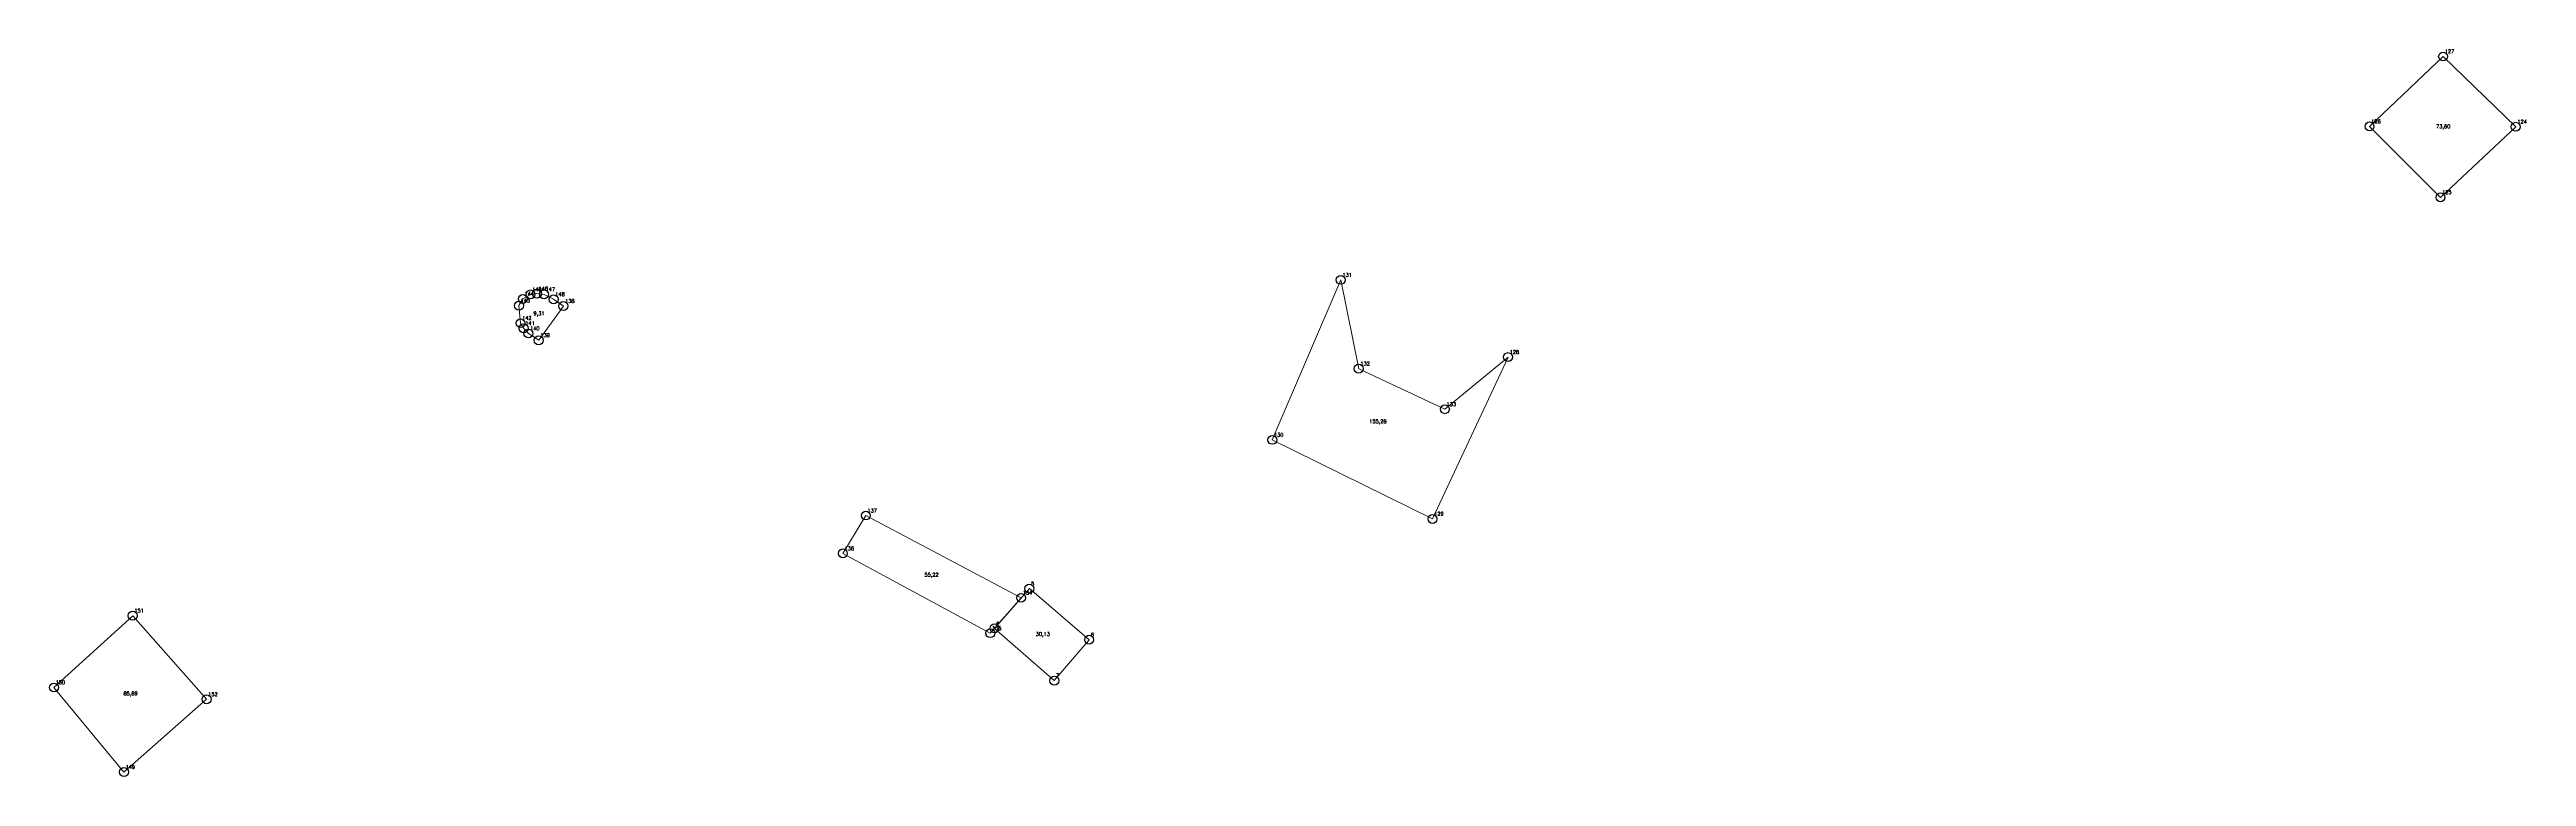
# Model space of a CAD drawing. Extents: x 1391590 to 1398287, y 355684 to 360776.
# Drawn here: x 1394340.1 to 1394549.6, y 359488.5 to 359550 of the extents above; entities that cross this region are included whole.
import ezdxf

# ---------------------------------------------------------------- set-up
doc = ezdxf.new("R2010")
doc.units = 0
doc.header["$PDMODE"] = 33
doc.header["$PDSIZE"] = 0.75
doc.layers.add('2 - окн федерального значения', color=7, linetype='Continuous')
doc.styles.get("Standard").update_dxf_attribs({"font": 'simplex.shx'})

msp = doc.modelspace()

# ---------------------------------------------------------------- linework, layer by layer
at = {"layer": '2 - окн федерального значения', "color": 7, "lineweight": 20}
for points in [[(1394548.66, 359543.45), (1394542.3, 359537.48), (1394536.3, 359543.48), (1394542.52, 359549.39), (1394548.66, 359543.45)], [(1394548.66, 359543.45), (1394542.3, 359537.48), (1394536.3, 359543.48), (1394542.52, 359549.39), (1394548.66, 359543.45)], [(1394463.43, 359523.97), (1394457.04, 359510.28), (1394443.49, 359516.97), (1394449.28, 359530.5), (1394450.8, 359522.99), (1394458.09, 359519.56), (1394463.43, 359523.97)], [(1394463.43, 359523.97), (1394457.04, 359510.28), (1394443.49, 359516.97), (1394449.28, 359530.5), (1394450.8, 359522.99), (1394458.09, 359519.56), (1394463.43, 359523.97)], [(1394383.53, 359528.29), (1394381.44, 359525.39), (1394380.57, 359525.97), (1394380.17, 359526.4), (1394379.9, 359526.84), (1394379.77, 359528.32), (1394380.1, 359528.89), (1394380.75, 359529.27), (1394381.29, 359529.34), (1394381.89, 359529.27), (1394382.7, 359528.86), (1394383.53, 359528.29)], [(1394383.53, 359528.29), (1394381.44, 359525.39), (1394380.57, 359525.97), (1394380.17, 359526.4), (1394379.9, 359526.84), (1394379.77, 359528.32), (1394380.1, 359528.89), (1394380.75, 359529.27), (1394381.29, 359529.34), (1394381.89, 359529.27), (1394382.7, 359528.86), (1394383.53, 359528.29)], [(1394422.25, 359503.61), (1394419.64, 359500.62), (1394407.17, 359507.37), (1394409.11, 359510.57), (1394422.25, 359503.61)], [(1394422.25, 359503.61), (1394419.64, 359500.62), (1394407.17, 359507.37), (1394409.11, 359510.57), (1394422.25, 359503.61)], [(1394419.99, 359501.03), (1394422.94, 359504.39), (1394428, 359500.07), (1394425.05, 359496.61), (1394419.99, 359501.03)], [(1394419.99, 359501.03), (1394422.94, 359504.39), (1394428, 359500.07), (1394425.05, 359496.61), (1394419.99, 359501.03)], [(1394419.99, 359501.03), (1394422.94, 359504.39), (1394428, 359500.07), (1394425.05, 359496.61), (1394419.99, 359501.03)], [(1394346.36, 359488.88), (1394340.44, 359496.03), (1394347.1, 359502.1), (1394353.35, 359495.03), (1394346.36, 359488.88)], [(1394346.36, 359488.88), (1394340.44, 359496.03), (1394347.1, 359502.1), (1394353.35, 359495.03), (1394346.36, 359488.88)]]:
    msp.add_lwpolyline(points, close=True, dxfattribs=at)
at = {"layer": '2 - окн федерального значения'}
for p in [(1394542.52, 359549.39), (1394536.3, 359543.48), (1394548.66, 359543.45), (1394542.3, 359537.48), (1394449.28, 359530.5), (1394379.77, 359528.32), (1394380.1, 359528.89), (1394380.75, 359529.27), (1394381.29, 359529.34), (1394381.89, 359529.27), (1394382.7, 359528.86), (1394383.53, 359528.29), (1394379.9, 359526.84), (1394380.17, 359526.4), (1394380.57, 359525.97), (1394381.44, 359525.39), (1394463.43, 359523.97), (1394450.8, 359522.99), (1394458.09, 359519.56), (1394443.49, 359516.97), (1394409.11, 359510.57), (1394457.04, 359510.28), (1394407.17, 359507.37), (1394422.94, 359504.39), (1394422.25, 359503.61), (1394347.1, 359502.1), (1394419.64, 359500.62), (1394419.99, 359501.03), (1394428, 359500.07), (1394340.44, 359496.03), (1394425.05, 359496.61), (1394353.35, 359495.03), (1394346.36, 359488.88)]:
    msp.add_point(p, dxfattribs=at)

# ---------------------------------------------------------------- texts
at = {"layer": '2 - окн федерального значения', "color": 7}
for s, p in [('127', (1394542.66, 359549.67)), ('126', (1394536.44, 359543.75)), ('73,60', (1394541.93, 359543.32)), ('73,60', (1394541.93, 359543.32)), ('124', (1394548.8, 359543.72)), ('125', (1394542.44, 359537.76)), ('146', (1394381.43, 359529.61)), ('131', (1394449.42, 359530.77)), ('143', (1394379.91, 359528.59)), ('144', (1394380.24, 359529.17)), ('145', (1394380.89, 359529.54)), ('9,31', (1394381, 359527.51)), ('9,31', (1394381, 359527.51)), ('147', (1394382.03, 359529.55)), ('148', (1394382.84, 359529.13)), ('138', (1394383.67, 359528.56)), ('142', (1394380.04, 359527.12)), ('141', (1394380.31, 359526.67)), ('140', (1394380.71, 359526.24)), ('139', (1394381.58, 359525.66)), ('128', (1394463.57, 359524.24)), ('132', (1394450.94, 359523.27)), ('133', (1394458.23, 359519.83)), ('130', (1394443.63, 359517.24)), ('155,28', (1394451.69, 359518.38)), ('155,28', (1394451.69, 359518.38)), ('137', (1394409.25, 359510.84)), ('129', (1394457.18, 359510.56)), ('136', (1394407.31, 359507.64)), ('55,22', (1394414.07, 359505.41)), ('55,22', (1394414.07, 359505.41)), ('5', (1394423.08, 359504.66)), ('151', (1394347.24, 359502.38)), ('134', (1394422.39, 359503.88)), ('135', (1394419.78, 359500.89)), ('4', (1394420.13, 359501.3)), ('30,13', (1394423.48, 359500.39)), ('30,13', (1394423.48, 359500.39)), ('30,13', (1394423.48, 359500.39)), ('6', (1394428.14, 359500.34)), ('150', (1394340.58, 359496.3)), ('7', (1394425.19, 359496.89)), ('85,69', (1394346.32, 359495.37)), ('85,69', (1394346.32, 359495.37)), ('152', (1394353.49, 359495.3)), ('149', (1394346.5, 359489.15))]:
    msp.add_text(s, height=0.311, dxfattribs=at).set_placement(p)

doc.saveas('drawing.dxf')
